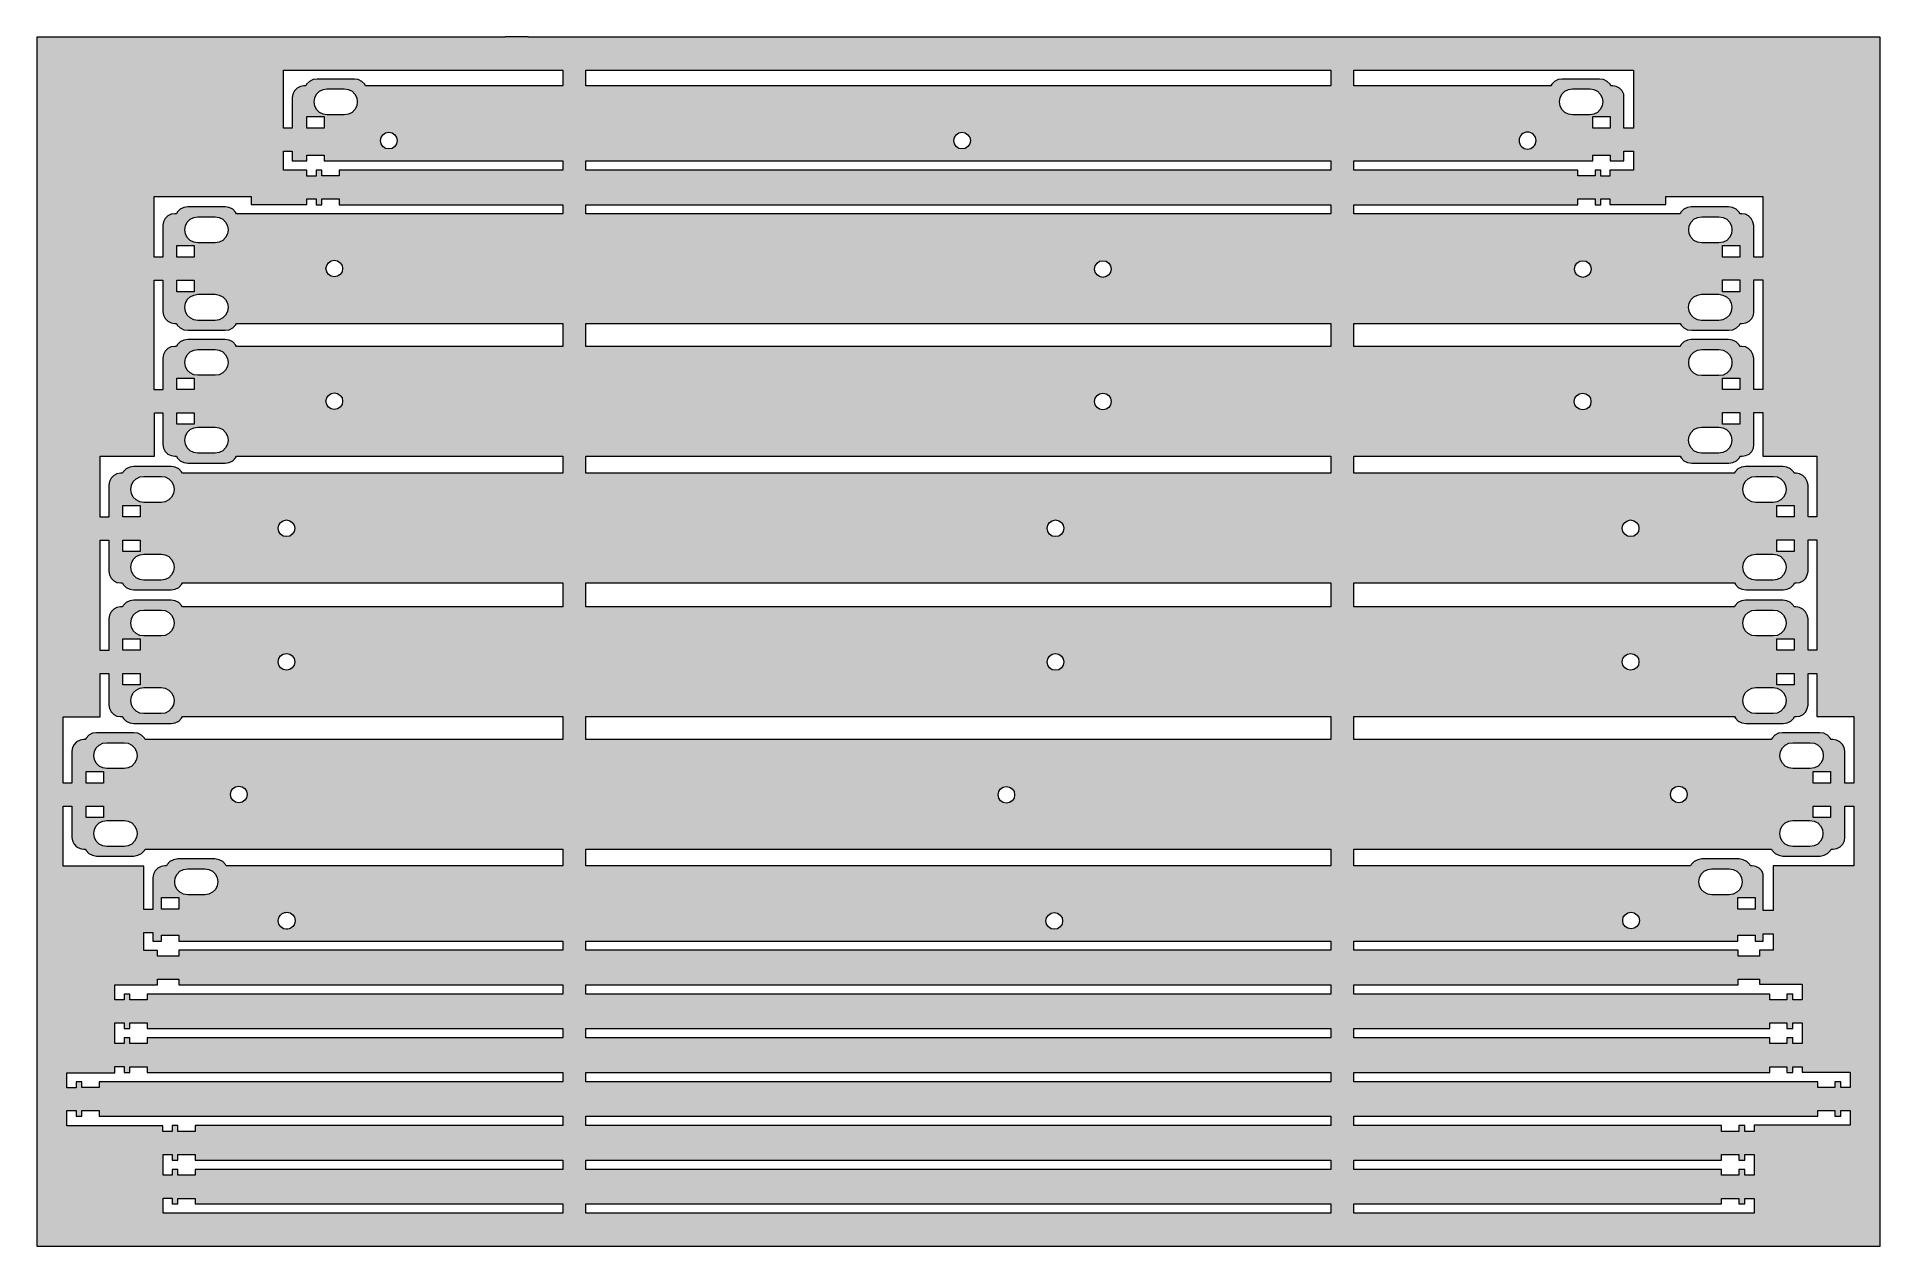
# Model space of a CAD drawing. Header units: inches. Extents: x 1.9 to 14.5, y 12.3 to 20.6.
import ezdxf

# ---------------------------------------------------------------- set-up
doc = ezdxf.new("R2010")
doc.units = ezdxf.units.IN
doc.header["$MEASUREMENT"] = 0
doc.layers.add('Board Outlines', color=7, linetype='Continuous')

msp = doc.modelspace()

# ---------------------------------------------------------------- hatches: boundary and pattern name
at = {"layer": 'Board Outlines', "true_color": 0x00820f}
h = msp.add_hatch(color=96, dxfattribs=at)
h.dxf.hatch_style = 2
h.paths.add_polyline_path([(5.302, 20.576), (5.302, 20.578), (5.145, 20.578), (5.145, 20.576), (1.943, 20.576), (1.943, 12.308), (14.542, 12.308), (14.542, 20.576)])
h.paths.add_polyline_path([(13.692, 16.481), (13.664, 16.485), (13.639, 16.497), (13.619, 16.517), (13.607, 16.542), (13.603, 16.569), (13.607, 16.597), (13.619, 16.622), (13.639, 16.642), (13.664, 16.654), (13.692, 16.658), (13.81, 16.658), (13.837, 16.654), (13.862, 16.642), (13.882, 16.622), (13.894, 16.597), (13.899, 16.569), (13.894, 16.542), (13.882, 16.517), (13.862, 16.497), (13.837, 16.485), (13.81, 16.481)])
h.paths.add_polyline_path([(13.607, 16.067), (13.619, 16.092), (13.639, 16.111), (13.664, 16.124), (13.692, 16.128), (13.81, 16.128), (13.837, 16.124), (13.862, 16.111), (13.882, 16.092), (13.894, 16.067), (13.899, 16.039), (13.894, 16.011), (13.882, 15.986), (13.862, 15.967), (13.837, 15.954), (13.81, 15.95), (13.692, 15.95), (13.664, 15.954), (13.639, 15.967), (13.619, 15.986), (13.607, 16.011), (13.603, 16.039)])
h.paths.add_polyline_path([(13.835, 16.147), (13.835, 16.225), (13.953, 16.225), (13.953, 16.147)])
h.paths.add_polyline_path([(13.835, 16.383), (13.835, 16.462), (13.953, 16.462), (13.953, 16.383)])
h.paths.add_polyline_path([(14.042, 16.624), (14.031, 16.646), (14.013, 16.664), (13.99, 16.675), (13.967, 16.679), (13.954, 16.679), (13.949, 16.69), (13.929, 16.71), (13.904, 16.722), (13.876, 16.726), (13.622, 16.726), (13.594, 16.722), (13.569, 16.71), (13.55, 16.69), (13.544, 16.679), (10.945, 16.679), (10.945, 16.843), (13.547, 16.843), (13.553, 16.832), (13.572, 16.812), (13.597, 16.8), (13.625, 16.796), (13.879, 16.796), (13.907, 16.8), (13.932, 16.812), (13.951, 16.832), (13.957, 16.843), (13.969, 16.843), (13.993, 16.847), (14.015, 16.858), (14.033, 16.876), (14.044, 16.899), (14.049, 16.922), (14.049, 17.139), (14.11, 17.139), (14.11, 16.383), (14.049, 16.383), (14.049, 16.599)])
h.paths.add_polyline_path([(12.893, 16.304), (12.889, 16.282), (12.876, 16.264), (12.858, 16.251), (12.836, 16.247), (12.814, 16.251), (12.796, 16.264), (12.783, 16.282), (12.779, 16.304), (12.783, 16.326), (12.796, 16.344), (12.814, 16.357), (12.836, 16.361), (12.858, 16.357), (12.876, 16.344), (12.889, 16.326)])
h.paths.add_polyline_path([(13.569, 14.394), (13.569, 14.434), (13.688, 14.434), (13.688, 14.394), (13.743, 14.394), (13.743, 14.445), (13.81, 14.445), (13.81, 14.333), (13.718, 14.333), (13.718, 14.292), (13.571, 14.292), (13.571, 14.332), (10.945, 14.332), (10.945, 14.394)])
h.paths.add_polyline_path([(12.782, 14.535), (12.786, 14.557), (12.799, 14.575), (12.817, 14.587), (12.839, 14.592), (12.861, 14.587), (12.879, 14.575), (12.892, 14.557), (12.896, 14.535), (12.892, 14.512), (12.879, 14.494), (12.861, 14.482), (12.839, 14.478), (12.817, 14.482), (12.799, 14.494), (12.786, 14.512)])
h.paths.add_polyline_path([(13.688, 14.612), (13.569, 14.612), (13.569, 14.692), (13.688, 14.692)])
h.paths.add_polyline_path([(13.594, 14.772), (13.582, 14.747), (13.562, 14.728), (13.538, 14.715), (13.51, 14.711), (13.392, 14.711), (13.364, 14.715), (13.339, 14.728), (13.319, 14.747), (13.307, 14.772), (13.303, 14.8), (13.307, 14.828), (13.319, 14.853), (13.339, 14.872), (13.364, 14.885), (13.392, 14.889), (13.51, 14.889), (13.538, 14.885), (13.562, 14.872), (13.582, 14.853), (13.594, 14.828), (13.599, 14.8)])
h.paths.add_polyline_path([(13.905, 13.732), (13.905, 13.693), (13.787, 13.693), (13.787, 13.732), (10.945, 13.732), (10.945, 13.796), (13.787, 13.796), (13.787, 13.835), (13.905, 13.835), (13.905, 13.796), (13.944, 13.796), (13.944, 13.835), (14.008, 13.835), (14.008, 13.693), (13.944, 13.693), (13.944, 13.732)])
h.paths.add_polyline_path([(3.025, 12.833), (3.025, 12.794), (2.907, 12.794), (2.907, 12.833), (2.868, 12.833), (2.868, 12.794), (2.806, 12.794), (2.806, 12.936), (2.868, 12.936), (2.868, 12.897), (2.907, 12.897), (2.907, 12.935), (3.025, 12.935), (3.025, 12.897), (5.539, 12.897), (5.539, 12.833)])
h.paths.add_polyline_path([(5.696, 12.897), (10.788, 12.897), (10.788, 12.833), (5.696, 12.833)])
h.paths.add_polyline_path([(5.696, 13.133), (5.696, 13.197), (10.788, 13.197), (10.788, 13.133)])
h.paths.add_polyline_path([(5.696, 13.433), (5.696, 13.496), (10.788, 13.496), (10.788, 13.433)])
h.paths.add_polyline_path([(2.369, 13.433), (2.369, 13.394), (2.25, 13.394), (2.25, 13.433), (2.211, 13.433), (2.211, 13.392), (2.149, 13.392), (2.149, 13.494), (2.476, 13.494), (2.476, 13.536), (2.539, 13.536), (2.539, 13.496), (2.578, 13.496), (2.578, 13.535), (2.696, 13.535), (2.696, 13.496), (5.539, 13.496), (5.539, 13.433)])
h.paths.add_polyline_path([(2.914, 14.692), (2.914, 14.612), (2.796, 14.612), (2.796, 14.692)])
h.paths.add_polyline_path([(2.885, 14.8), (2.889, 14.828), (2.901, 14.853), (2.921, 14.872), (2.946, 14.885), (2.974, 14.889), (3.092, 14.889), (3.119, 14.885), (3.144, 14.872), (3.164, 14.853), (3.176, 14.828), (3.181, 14.8), (3.176, 14.772), (3.164, 14.747), (3.144, 14.728), (3.119, 14.715), (3.092, 14.711), (2.974, 14.711), (2.946, 14.715), (2.921, 14.728), (2.901, 14.747), (2.889, 14.772)])
h.paths.add_polyline_path([(2.796, 14.394), (2.796, 14.434), (2.914, 14.434), (2.914, 14.394), (5.539, 14.394), (5.539, 14.332), (2.913, 14.332), (2.913, 14.292), (2.767, 14.292), (2.767, 14.331), (2.675, 14.331), (2.675, 14.453), (2.736, 14.453), (2.736, 14.394)])
h.paths.add_polyline_path([(3.593, 14.532), (3.594, 14.547), (3.6, 14.561), (3.608, 14.572), (3.619, 14.582), (3.626, 14.586), (3.635, 14.589), (3.643, 14.59), (3.651, 14.592), (3.674, 14.587), (3.692, 14.575), (3.704, 14.557), (3.708, 14.535), (3.707, 14.519), (3.701, 14.506), (3.693, 14.494), (3.682, 14.485), (3.675, 14.481), (3.667, 14.478), (3.658, 14.476), (3.65, 14.475), (3.628, 14.479), (3.61, 14.492), (3.597, 14.51)])
h.paths.add_polyline_path([(2.767, 14.096), (2.767, 14.135), (2.913, 14.135), (2.913, 14.096), (5.539, 14.096), (5.539, 14.032), (2.696, 14.032), (2.696, 13.993), (2.578, 13.993), (2.578, 14.032), (2.539, 14.032), (2.539, 13.993), (2.476, 13.993), (2.476, 14.096)])
h.paths.add_polyline_path([(5.696, 14.096), (10.788, 14.096), (10.788, 14.032), (5.696, 14.032)])
h.paths.add_polyline_path([(2.539, 13.836), (2.539, 13.796), (2.578, 13.796), (2.578, 13.835), (2.696, 13.835), (2.696, 13.796), (5.539, 13.796), (5.539, 13.732), (2.696, 13.732), (2.696, 13.693), (2.578, 13.693), (2.578, 13.732), (2.539, 13.732), (2.539, 13.693), (2.476, 13.693), (2.476, 13.836)])
h.paths.add_polyline_path([(5.696, 13.732), (5.696, 13.796), (10.788, 13.796), (10.788, 13.732)])
h.paths.add_polyline_path([(13.944, 13.993), (13.944, 14.032), (13.905, 14.032), (13.905, 13.993), (13.787, 13.993), (13.787, 14.032), (10.945, 14.032), (10.945, 14.096), (13.571, 14.096), (13.571, 14.133), (13.718, 14.133), (13.718, 14.099), (14.008, 14.099), (14.008, 13.993)])
h.paths.add_polyline_path([(10.788, 14.332), (5.696, 14.332), (5.696, 14.394), (10.788, 14.394)])
h.paths.add_polyline_path([(8.84, 14.532), (8.844, 14.554), (8.857, 14.572), (8.875, 14.585), (8.897, 14.589), (8.919, 14.585), (8.938, 14.572), (8.95, 14.554), (8.954, 14.532), (8.95, 14.51), (8.938, 14.492), (8.919, 14.479), (8.897, 14.475), (8.875, 14.479), (8.857, 14.492), (8.844, 14.51)])
h.paths.add_polyline_path([(5.696, 14.908), (5.696, 15.024), (10.788, 15.024), (10.788, 14.908)])
h.paths.add_polyline_path([(8.513, 15.394), (8.517, 15.417), (8.529, 15.435), (8.547, 15.447), (8.569, 15.451), (8.592, 15.447), (8.61, 15.435), (8.622, 15.417), (8.626, 15.394), (8.622, 15.372), (8.61, 15.354), (8.592, 15.342), (8.569, 15.337), (8.547, 15.342), (8.529, 15.354), (8.517, 15.372)])
h.paths.add_polyline_path([(5.696, 15.772), (5.696, 15.929), (10.788, 15.929), (10.788, 15.772)])
h.paths.add_polyline_path([(8.849, 16.303), (8.853, 16.325), (8.865, 16.343), (8.883, 16.356), (8.906, 16.36), (8.928, 16.356), (8.946, 16.343), (8.958, 16.325), (8.962, 16.303), (8.958, 16.281), (8.946, 16.262), (8.928, 16.25), (8.906, 16.246), (8.883, 16.25), (8.865, 16.262), (8.853, 16.281)])
h.paths.add_polyline_path([(5.696, 16.679), (5.696, 16.843), (10.788, 16.843), (10.788, 16.679)])
h.paths.add_polyline_path([(10.788, 19.729), (10.788, 19.667), (5.696, 19.667), (5.696, 19.729)])
h.paths.add_polyline_path([(8.21, 19.868), (8.214, 19.89), (8.226, 19.908), (8.244, 19.921), (8.267, 19.925), (8.289, 19.921), (8.307, 19.908), (8.319, 19.89), (8.324, 19.868), (8.319, 19.846), (8.307, 19.828), (8.289, 19.815), (8.267, 19.811), (8.244, 19.815), (8.226, 19.828), (8.214, 19.846)])
h.paths.add_polyline_path([(12.578, 19.729), (12.578, 19.769), (12.696, 19.769), (12.696, 19.729), (12.79, 19.729), (12.79, 19.796), (12.856, 19.796), (12.856, 19.665), (12.694, 19.665), (12.694, 19.626), (12.632, 19.626), (12.632, 19.667), (12.593, 19.667), (12.593, 19.627), (12.475, 19.627), (12.475, 19.667), (10.945, 19.667), (10.945, 19.729)])
edge = h.paths.add_edge_path()
edge.add_spline(control_points=[(12.074, 19.868), (12.074, 19.9), (12.1, 19.926), (12.132, 19.926), (12.164, 19.926), (12.19, 19.9), (12.19, 19.868), (12.19, 19.836), (12.164, 19.81), (12.132, 19.81), (12.1, 19.81), (12.074, 19.836), (12.074, 19.868)], knot_values=[0, 0, 0, 0, 1, 1, 1, 2, 2, 2, 3, 3, 3, 4, 4, 4, 4], degree=3, periodic=1)
h.paths.add_polyline_path([(12.696, 19.954), (12.578, 19.954), (12.578, 20.033), (12.696, 20.033)])
h.paths.add_polyline_path([(12.642, 20.106), (12.629, 20.081), (12.61, 20.061), (12.585, 20.049), (12.557, 20.044), (12.439, 20.044), (12.411, 20.049), (12.386, 20.061), (12.367, 20.081), (12.354, 20.106), (12.35, 20.133), (12.354, 20.161), (12.367, 20.186), (12.386, 20.206), (12.411, 20.218), (12.439, 20.222), (12.557, 20.222), (12.585, 20.218), (12.61, 20.206), (12.629, 20.186), (12.642, 20.161), (12.646, 20.133)])
h.paths.add_polyline_path([(10.788, 19.429), (10.788, 19.368), (5.696, 19.368), (5.696, 19.429)])
h.paths.add_polyline_path([(9.286, 18.99), (9.282, 18.968), (9.269, 18.95), (9.251, 18.938), (9.229, 18.933), (9.207, 18.938), (9.189, 18.95), (9.176, 18.968), (9.172, 18.99), (9.176, 19.012), (9.189, 19.031), (9.207, 19.043), (9.229, 19.047), (9.251, 19.043), (9.269, 19.031), (9.282, 19.012)])
h.paths.add_polyline_path([(10.788, 18.618), (10.788, 18.461), (5.696, 18.461), (5.696, 18.618)])
h.paths.add_polyline_path([(13.176, 18.618), (13.182, 18.607), (13.201, 18.588), (13.226, 18.575), (13.254, 18.571), (13.508, 18.571), (13.536, 18.575), (13.561, 18.588), (13.581, 18.607), (13.586, 18.618), (13.599, 18.618), (13.624, 18.622), (13.646, 18.633), (13.664, 18.651), (13.675, 18.674), (13.679, 18.697), (13.679, 18.915), (13.739, 18.915), (13.739, 18.165), (13.679, 18.165), (13.679, 18.381), (13.672, 18.406), (13.661, 18.428), (13.643, 18.446), (13.621, 18.457), (13.596, 18.461), (13.583, 18.461), (13.578, 18.472), (13.558, 18.492), (13.533, 18.504), (13.506, 18.508), (13.251, 18.508), (13.224, 18.504), (13.199, 18.492), (13.179, 18.472), (13.174, 18.461), (10.945, 18.461), (10.945, 18.618)])
h.paths.add_polyline_path([(12.453, 18.99), (12.457, 19.012), (12.469, 19.031), (12.488, 19.043), (12.51, 19.047), (12.532, 19.043), (12.55, 19.031), (12.562, 19.012), (12.567, 18.99), (12.562, 18.968), (12.55, 18.95), (12.532, 18.938), (12.51, 18.933), (12.488, 18.938), (12.469, 18.95), (12.457, 18.968)])
h.paths.add_polyline_path([(13.583, 19.072), (13.465, 19.072), (13.465, 19.151), (13.583, 19.151)])
h.paths.add_polyline_path([(13.583, 18.915), (13.583, 18.835), (13.465, 18.835), (13.465, 18.915)])
h.paths.add_polyline_path([(13.525, 19.231), (13.513, 19.206), (13.493, 19.186), (13.468, 19.174), (13.44, 19.169), (13.322, 19.169), (13.294, 19.174), (13.269, 19.186), (13.25, 19.206), (13.237, 19.231), (13.233, 19.258), (13.237, 19.286), (13.25, 19.311), (13.269, 19.331), (13.294, 19.343), (13.322, 19.347), (13.44, 19.347), (13.468, 19.343), (13.493, 19.331), (13.513, 19.311), (13.525, 19.286), (13.529, 19.258)])
h.paths.add_polyline_path([(13.236, 18.756), (13.249, 18.781), (13.268, 18.8), (13.293, 18.812), (13.321, 18.817), (13.439, 18.817), (13.467, 18.812), (13.492, 18.8), (13.511, 18.781), (13.524, 18.756), (13.528, 18.728), (13.524, 18.7), (13.511, 18.675), (13.492, 18.656), (13.467, 18.643), (13.439, 18.639), (13.321, 18.639), (13.293, 18.643), (13.268, 18.656), (13.249, 18.675), (13.236, 18.7), (13.232, 18.728)])
h.paths.add_polyline_path([(13.236, 17.847), (13.249, 17.872), (13.268, 17.892), (13.293, 17.904), (13.321, 17.908), (13.439, 17.908), (13.467, 17.904), (13.492, 17.892), (13.511, 17.872), (13.524, 17.847), (13.528, 17.819), (13.524, 17.792), (13.511, 17.767), (13.492, 17.747), (13.467, 17.735), (13.439, 17.731), (13.321, 17.731), (13.293, 17.735), (13.268, 17.747), (13.249, 17.767), (13.236, 17.792), (13.232, 17.819)])
h.paths.add_polyline_path([(13.233, 18.35), (13.237, 18.378), (13.25, 18.403), (13.269, 18.422), (13.294, 18.435), (13.322, 18.439), (13.44, 18.439), (13.468, 18.435), (13.493, 18.422), (13.513, 18.403), (13.525, 18.378), (13.529, 18.35), (13.525, 18.322), (13.513, 18.297), (13.493, 18.278), (13.468, 18.265), (13.44, 18.261), (13.322, 18.261), (13.294, 18.265), (13.269, 18.278), (13.25, 18.297), (13.237, 18.322)])
h.paths.add_polyline_path([(13.465, 17.928), (13.465, 18.008), (13.583, 18.008), (13.583, 17.928)])
h.paths.add_polyline_path([(13.465, 18.165), (13.465, 18.244), (13.583, 18.244), (13.583, 18.165)])
h.paths.add_polyline_path([(12.565, 18.083), (12.562, 18.061), (12.55, 18.043), (12.532, 18.031), (12.51, 18.026), (12.486, 18.031), (12.468, 18.043), (12.456, 18.061), (12.451, 18.083), (12.456, 18.106), (12.468, 18.124), (12.486, 18.136), (12.508, 18.14), (12.531, 18.136), (12.549, 18.124), (12.561, 18.106)])
h.paths.add_polyline_path([(9.286, 18.083), (9.282, 18.061), (9.269, 18.043), (9.251, 18.031), (9.229, 18.026), (9.207, 18.031), (9.189, 18.043), (9.176, 18.061), (9.172, 18.083), (9.176, 18.106), (9.189, 18.124), (9.207, 18.136), (9.229, 18.14), (9.251, 18.136), (9.269, 18.124), (9.282, 18.106)])
h.paths.add_polyline_path([(10.788, 17.71), (10.788, 17.593), (5.696, 17.593), (5.696, 17.71)])
h.paths.add_polyline_path([(8.962, 17.217), (8.958, 17.194), (8.946, 17.176), (8.928, 17.164), (8.906, 17.16), (8.883, 17.164), (8.865, 17.176), (8.853, 17.194), (8.849, 17.217), (8.853, 17.239), (8.865, 17.257), (8.883, 17.269), (8.906, 17.274), (8.928, 17.269), (8.946, 17.257), (8.958, 17.239)])
h.paths.add_polyline_path([(12.779, 17.217), (12.783, 17.239), (12.796, 17.257), (12.814, 17.269), (12.836, 17.274), (12.858, 17.269), (12.876, 17.257), (12.889, 17.239), (12.893, 17.217), (12.889, 17.194), (12.876, 17.176), (12.858, 17.164), (12.836, 17.16), (12.814, 17.164), (12.796, 17.176), (12.783, 17.194)])
h.paths.add_polyline_path([(13.953, 17.296), (13.835, 17.296), (13.835, 17.374), (13.953, 17.374)])
h.paths.add_polyline_path([(13.953, 17.138), (13.953, 17.059), (13.835, 17.059), (13.835, 17.138)])
h.paths.add_polyline_path([(13.894, 17.456), (13.882, 17.431), (13.862, 17.411), (13.837, 17.399), (13.81, 17.394), (13.692, 17.394), (13.664, 17.399), (13.639, 17.411), (13.619, 17.431), (13.607, 17.456), (13.603, 17.483), (13.607, 17.511), (13.619, 17.536), (13.639, 17.556), (13.664, 17.568), (13.692, 17.572), (13.81, 17.572), (13.837, 17.568), (13.862, 17.556), (13.882, 17.536), (13.894, 17.511), (13.899, 17.483)])
h.paths.add_polyline_path([(13.607, 16.979), (13.619, 17.004), (13.639, 17.024), (13.664, 17.036), (13.692, 17.04), (13.81, 17.04), (13.837, 17.036), (13.862, 17.024), (13.882, 17.004), (13.894, 16.979), (13.899, 16.951), (13.894, 16.924), (13.882, 16.899), (13.862, 16.879), (13.837, 16.867), (13.81, 16.862), (13.692, 16.862), (13.664, 16.867), (13.639, 16.879), (13.619, 16.899), (13.607, 16.924), (13.603, 16.951)])
h.paths.add_polyline_path([(14.049, 17.296), (14.049, 17.512), (14.042, 17.537), (14.031, 17.56), (14.013, 17.578), (13.99, 17.589), (13.967, 17.593), (13.954, 17.593), (13.949, 17.604), (13.929, 17.624), (13.904, 17.636), (13.876, 17.64), (13.622, 17.64), (13.594, 17.636), (13.569, 17.624), (13.55, 17.604), (13.544, 17.593), (10.945, 17.593), (10.945, 17.71), (13.176, 17.71), (13.182, 17.699), (13.201, 17.679), (13.226, 17.667), (13.254, 17.663), (13.508, 17.663), (13.536, 17.667), (13.561, 17.679), (13.581, 17.699), (13.586, 17.71), (13.599, 17.71), (13.624, 17.714), (13.646, 17.725), (13.664, 17.743), (13.675, 17.765), (13.679, 17.79), (13.679, 18.008), (13.739, 18.008), (13.739, 17.711), (14.11, 17.711), (14.11, 17.296)])
h.paths.add_polyline_path([(13.076, 19.486), (13.739, 19.486), (13.739, 19.415), (13.739, 19.415), (13.739, 19.072), (13.679, 19.072), (13.679, 19.287), (13.672, 19.312), (13.661, 19.335), (13.643, 19.353), (13.621, 19.364), (13.596, 19.368), (13.583, 19.368), (13.578, 19.379), (13.558, 19.399), (13.533, 19.411), (13.506, 19.415), (13.251, 19.415), (13.224, 19.411), (13.199, 19.399), (13.179, 19.379), (13.174, 19.368), (10.945, 19.368), (10.945, 19.429), (12.475, 19.429), (12.475, 19.469), (12.593, 19.469), (12.593, 19.429), (12.632, 19.429), (12.632, 19.469), (12.694, 19.469), (12.694, 19.431), (13.076, 19.431)])
h.paths.add_polyline_path([(12.856, 20.35), (12.856, 19.953), (12.79, 19.953), (12.79, 20.162), (12.789, 20.186), (12.778, 20.208), (12.76, 20.226), (12.738, 20.237), (12.714, 20.242), (12.701, 20.242), (12.696, 20.253), (12.676, 20.272), (12.651, 20.285), (12.624, 20.289), (12.369, 20.289), (12.342, 20.285), (12.317, 20.272), (12.297, 20.253), (12.292, 20.242), (10.945, 20.242), (10.945, 20.35)])
h.paths.add_polyline_path([(10.788, 20.35), (10.788, 20.242), (5.696, 20.242), (5.696, 20.35)])
h.paths.add_polyline_path([(3.628, 20.35), (5.539, 20.35), (5.539, 20.242), (4.19, 20.242), (4.185, 20.253), (4.165, 20.272), (4.14, 20.285), (4.113, 20.289), (3.858, 20.289), (3.831, 20.285), (3.806, 20.272), (3.786, 20.253), (3.781, 20.242), (3.768, 20.242), (3.744, 20.237), (3.722, 20.226), (3.704, 20.208), (3.693, 20.186), (3.689, 20.162), (3.689, 19.953), (3.628, 19.953)])
h.paths.add_polyline_path([(4.406, 19.868), (4.401, 19.846), (4.389, 19.828), (4.371, 19.815), (4.349, 19.811), (4.326, 19.815), (4.308, 19.828), (4.296, 19.846), (4.292, 19.868), (4.296, 19.89), (4.308, 19.908), (4.326, 19.921), (4.349, 19.925), (4.371, 19.921), (4.389, 19.908), (4.401, 19.89)])
h.paths.add_polyline_path([(3.788, 19.954), (3.788, 20.033), (3.906, 20.033), (3.906, 19.954)])
h.paths.add_polyline_path([(3.899, 20.049), (3.874, 20.061), (3.854, 20.081), (3.842, 20.106), (3.838, 20.133), (3.842, 20.161), (3.854, 20.186), (3.874, 20.206), (3.899, 20.218), (3.926, 20.222), (4.044, 20.222), (4.072, 20.218), (4.097, 20.206), (4.117, 20.186), (4.129, 20.161), (4.133, 20.133), (4.129, 20.106), (4.117, 20.081), (4.097, 20.061), (4.072, 20.049), (4.044, 20.044), (3.926, 20.044)])
h.paths.add_polyline_path([(3.628, 19.796), (3.689, 19.796), (3.689, 19.729), (3.788, 19.729), (3.788, 19.769), (3.906, 19.769), (3.906, 19.729), (5.539, 19.729), (5.539, 19.667), (4.009, 19.667), (4.009, 19.627), (3.891, 19.627), (3.891, 19.667), (3.851, 19.667), (3.851, 19.626), (3.789, 19.626), (3.789, 19.665), (3.628, 19.665)])
h.paths.add_polyline_path([(2.744, 19.485), (3.407, 19.485), (3.407, 19.431), (3.789, 19.431), (3.789, 19.469), (3.851, 19.469), (3.851, 19.429), (3.891, 19.429), (3.891, 19.469), (4.009, 19.469), (4.009, 19.429), (5.539, 19.429), (5.539, 19.368), (3.307, 19.368), (3.301, 19.379), (3.282, 19.399), (3.257, 19.411), (3.229, 19.415), (2.975, 19.415), (2.947, 19.411), (2.922, 19.399), (2.903, 19.379), (2.897, 19.368), (2.885, 19.368), (2.86, 19.364), (2.838, 19.353), (2.819, 19.335), (2.808, 19.312), (2.804, 19.289), (2.804, 19.072), (2.744, 19.072)])
h.paths.add_polyline_path([(4.033, 18.993), (4.029, 18.971), (4.017, 18.953), (3.999, 18.94), (3.976, 18.936), (3.954, 18.94), (3.936, 18.953), (3.924, 18.971), (3.919, 18.993), (3.924, 19.015), (3.936, 19.033), (3.954, 19.046), (3.976, 19.05), (3.999, 19.046), (4.017, 19.033), (4.029, 19.015)])
h.paths.add_polyline_path([(2.9, 18.914), (3.018, 18.914), (3.018, 18.835), (2.9, 18.835)])
h.paths.add_polyline_path([(3.018, 19.072), (2.9, 19.072), (2.9, 19.151), (3.018, 19.151)])
h.paths.add_polyline_path([(2.958, 18.756), (2.971, 18.781), (2.99, 18.8), (3.015, 18.812), (3.043, 18.817), (3.161, 18.817), (3.189, 18.812), (3.214, 18.8), (3.233, 18.781), (3.246, 18.756), (3.25, 18.728), (3.246, 18.7), (3.233, 18.675), (3.214, 18.656), (3.189, 18.643), (3.161, 18.639), (3.043, 18.639), (3.015, 18.643), (2.99, 18.656), (2.971, 18.675), (2.958, 18.7), (2.954, 18.728)])
h.paths.add_polyline_path([(3.246, 19.231), (3.233, 19.206), (3.214, 19.186), (3.189, 19.174), (3.161, 19.169), (3.043, 19.169), (3.015, 19.174), (2.99, 19.186), (2.971, 19.206), (2.958, 19.231), (2.954, 19.258), (2.958, 19.286), (2.971, 19.311), (2.99, 19.331), (3.015, 19.343), (3.043, 19.347), (3.161, 19.347), (3.189, 19.343), (3.214, 19.331), (3.233, 19.311), (3.246, 19.286), (3.25, 19.258)])
h.paths.add_polyline_path([(2.744, 18.914), (2.804, 18.914), (2.804, 18.697), (2.808, 18.674), (2.819, 18.651), (2.838, 18.633), (2.86, 18.622), (2.885, 18.618), (2.897, 18.618), (2.903, 18.607), (2.922, 18.588), (2.947, 18.575), (2.975, 18.571), (3.229, 18.571), (3.257, 18.575), (3.282, 18.588), (3.301, 18.607), (3.307, 18.618), (5.539, 18.618), (5.539, 18.461), (3.307, 18.461), (3.301, 18.472), (3.282, 18.492), (3.257, 18.504), (3.229, 18.508), (2.975, 18.508), (2.947, 18.504), (2.922, 18.492), (2.903, 18.472), (2.897, 18.461), (2.885, 18.461), (2.86, 18.457), (2.838, 18.446), (2.819, 18.428), (2.808, 18.406), (2.804, 18.381), (2.804, 18.164), (2.744, 18.164)])
h.paths.add_polyline_path([(4.033, 18.086), (4.029, 18.064), (4.017, 18.046), (3.999, 18.033), (3.976, 18.029), (3.954, 18.033), (3.936, 18.046), (3.924, 18.064), (3.919, 18.086), (3.924, 18.108), (3.936, 18.126), (3.954, 18.139), (3.976, 18.143), (3.999, 18.139), (4.017, 18.126), (4.029, 18.108)])
h.paths.add_polyline_path([(2.9, 18.007), (3.018, 18.007), (3.018, 17.928), (2.9, 17.928)])
h.paths.add_polyline_path([(2.9, 18.165), (2.9, 18.244), (3.018, 18.244), (3.018, 18.165)])
h.paths.add_polyline_path([(2.958, 17.847), (2.971, 17.872), (2.99, 17.892), (3.015, 17.904), (3.043, 17.908), (3.161, 17.908), (3.189, 17.904), (3.214, 17.892), (3.233, 17.872), (3.246, 17.847), (3.25, 17.819), (3.246, 17.792), (3.233, 17.767), (3.214, 17.747), (3.189, 17.735), (3.161, 17.731), (3.043, 17.731), (3.015, 17.735), (2.99, 17.747), (2.971, 17.767), (2.958, 17.792), (2.954, 17.819)])
h.paths.add_polyline_path([(3.246, 18.324), (3.233, 18.299), (3.214, 18.279), (3.189, 18.267), (3.161, 18.263), (3.043, 18.263), (3.015, 18.267), (2.99, 18.279), (2.971, 18.299), (2.958, 18.324), (2.954, 18.351), (2.958, 18.379), (2.971, 18.404), (2.99, 18.424), (3.015, 18.436), (3.043, 18.44), (3.161, 18.44), (3.189, 18.436), (3.214, 18.424), (3.233, 18.404), (3.246, 18.379), (3.25, 18.351)])
h.paths.add_polyline_path([(2.375, 17.711), (2.746, 17.711), (2.746, 18.007), (2.804, 18.007), (2.804, 17.79), (2.808, 17.765), (2.819, 17.743), (2.838, 17.725), (2.86, 17.714), (2.885, 17.71), (2.897, 17.71), (2.903, 17.699), (2.922, 17.679), (2.947, 17.667), (2.975, 17.663), (3.229, 17.663), (3.257, 17.667), (3.282, 17.679), (3.301, 17.699), (3.307, 17.71), (5.539, 17.71), (5.539, 17.593), (2.938, 17.593), (2.932, 17.604), (2.913, 17.624), (2.888, 17.636), (2.86, 17.64), (2.606, 17.64), (2.578, 17.636), (2.553, 17.624), (2.533, 17.604), (2.528, 17.593), (2.515, 17.593), (2.49, 17.589), (2.468, 17.578), (2.45, 17.56), (2.439, 17.537), (2.435, 17.512), (2.435, 17.294), (2.375, 17.294)])
h.paths.add_polyline_path([(3.706, 17.217), (3.701, 17.194), (3.689, 17.176), (3.671, 17.164), (3.649, 17.16), (3.626, 17.164), (3.608, 17.176), (3.596, 17.194), (3.592, 17.217), (3.596, 17.239), (3.608, 17.257), (3.626, 17.269), (3.649, 17.274), (3.671, 17.269), (3.689, 17.257), (3.701, 17.239)])
h.paths.add_polyline_path([(2.531, 17.137), (2.649, 17.137), (2.649, 17.059), (2.531, 17.059)])
h.paths.add_polyline_path([(2.531, 17.295), (2.531, 17.374), (2.649, 17.374), (2.649, 17.295)])
h.paths.add_polyline_path([(2.589, 16.979), (2.601, 17.004), (2.621, 17.024), (2.646, 17.036), (2.674, 17.04), (2.792, 17.04), (2.819, 17.036), (2.844, 17.024), (2.864, 17.004), (2.876, 16.979), (2.881, 16.951), (2.876, 16.924), (2.864, 16.899), (2.844, 16.879), (2.819, 16.867), (2.792, 16.862), (2.674, 16.862), (2.646, 16.867), (2.621, 16.879), (2.601, 16.899), (2.589, 16.924), (2.585, 16.951)])
h.paths.add_polyline_path([(2.876, 17.456), (2.864, 17.431), (2.844, 17.411), (2.819, 17.399), (2.792, 17.394), (2.674, 17.394), (2.646, 17.399), (2.621, 17.411), (2.601, 17.431), (2.589, 17.456), (2.585, 17.483), (2.589, 17.511), (2.601, 17.536), (2.621, 17.556), (2.646, 17.568), (2.674, 17.572), (2.792, 17.572), (2.819, 17.568), (2.844, 17.556), (2.864, 17.536), (2.876, 17.511), (2.881, 17.483)])
h.paths.add_polyline_path([(2.375, 17.137), (2.435, 17.137), (2.435, 16.922), (2.439, 16.899), (2.45, 16.876), (2.468, 16.858), (2.49, 16.847), (2.515, 16.843), (2.528, 16.843), (2.533, 16.832), (2.553, 16.812), (2.578, 16.8), (2.606, 16.796), (2.86, 16.796), (2.888, 16.8), (2.913, 16.812), (2.932, 16.832), (2.938, 16.843), (5.539, 16.843), (5.539, 16.679), (2.938, 16.679), (2.932, 16.69), (2.913, 16.71), (2.888, 16.722), (2.86, 16.726), (2.606, 16.726), (2.578, 16.722), (2.553, 16.71), (2.533, 16.69), (2.528, 16.679), (2.515, 16.679), (2.49, 16.675), (2.468, 16.664), (2.45, 16.646), (2.439, 16.624), (2.435, 16.599), (2.435, 16.382), (2.375, 16.382)])
h.paths.add_polyline_path([(3.706, 16.304), (3.701, 16.282), (3.689, 16.264), (3.671, 16.251), (3.649, 16.247), (3.626, 16.251), (3.608, 16.264), (3.596, 16.282), (3.592, 16.304), (3.596, 16.326), (3.608, 16.344), (3.626, 16.357), (3.649, 16.361), (3.671, 16.357), (3.689, 16.344), (3.701, 16.326)])
h.paths.add_polyline_path([(2.531, 16.225), (2.649, 16.225), (2.649, 16.147), (2.531, 16.147)])
h.paths.add_polyline_path([(2.531, 16.383), (2.531, 16.462), (2.649, 16.462), (2.649, 16.383)])
h.paths.add_polyline_path([(2.589, 16.067), (2.601, 16.092), (2.621, 16.111), (2.646, 16.124), (2.674, 16.128), (2.792, 16.128), (2.819, 16.124), (2.844, 16.111), (2.864, 16.092), (2.876, 16.067), (2.881, 16.039), (2.876, 16.011), (2.864, 15.986), (2.844, 15.967), (2.819, 15.954), (2.792, 15.95), (2.674, 15.95), (2.646, 15.954), (2.621, 15.967), (2.601, 15.986), (2.589, 16.011), (2.585, 16.039)])
h.paths.add_polyline_path([(2.876, 16.542), (2.864, 16.517), (2.844, 16.497), (2.819, 16.485), (2.792, 16.481), (2.674, 16.481), (2.646, 16.485), (2.621, 16.497), (2.601, 16.517), (2.589, 16.542), (2.585, 16.569), (2.589, 16.597), (2.601, 16.622), (2.621, 16.642), (2.646, 16.654), (2.674, 16.658), (2.792, 16.658), (2.819, 16.654), (2.844, 16.642), (2.864, 16.622), (2.876, 16.597), (2.881, 16.569)])
h.paths.add_polyline_path([(2.122, 15.928), (2.375, 15.928), (2.375, 16.225), (2.435, 16.225), (2.435, 16.008), (2.439, 15.985), (2.45, 15.963), (2.468, 15.944), (2.49, 15.933), (2.515, 15.929), (2.528, 15.929), (2.533, 15.918), (2.553, 15.899), (2.578, 15.886), (2.606, 15.882), (2.86, 15.882), (2.888, 15.886), (2.913, 15.899), (2.932, 15.918), (2.938, 15.929), (5.539, 15.929), (5.539, 15.772), (2.683, 15.772), (2.678, 15.783), (2.658, 15.803), (2.633, 15.815), (2.606, 15.819), (2.351, 15.819), (2.324, 15.815), (2.299, 15.803), (2.279, 15.783), (2.274, 15.772), (2.261, 15.772), (2.238, 15.768), (2.215, 15.757), (2.197, 15.739), (2.186, 15.717), (2.182, 15.693), (2.182, 15.474), (2.122, 15.474)])
h.paths.add_polyline_path([(3.381, 15.397), (3.376, 15.375), (3.364, 15.357), (3.346, 15.344), (3.324, 15.34), (3.301, 15.344), (3.283, 15.357), (3.271, 15.375), (3.267, 15.397), (3.271, 15.419), (3.283, 15.437), (3.301, 15.45), (3.324, 15.454), (3.346, 15.45), (3.364, 15.437), (3.376, 15.419)])
h.paths.add_polyline_path([(2.281, 15.317), (2.399, 15.317), (2.399, 15.239), (2.281, 15.239)])
h.paths.add_polyline_path([(2.281, 15.475), (2.281, 15.554), (2.399, 15.554), (2.399, 15.475)])
h.paths.add_polyline_path([(2.336, 15.158), (2.349, 15.183), (2.368, 15.203), (2.393, 15.215), (2.421, 15.219), (2.539, 15.219), (2.567, 15.215), (2.592, 15.203), (2.611, 15.183), (2.624, 15.158), (2.628, 15.131), (2.624, 15.103), (2.611, 15.078), (2.592, 15.058), (2.567, 15.046), (2.539, 15.042), (2.421, 15.042), (2.393, 15.046), (2.368, 15.058), (2.349, 15.078), (2.336, 15.103), (2.332, 15.131)])
h.paths.add_polyline_path([(2.624, 15.635), (2.611, 15.61), (2.592, 15.59), (2.567, 15.578), (2.539, 15.574), (2.421, 15.574), (2.393, 15.578), (2.368, 15.59), (2.349, 15.61), (2.336, 15.635), (2.332, 15.662), (2.336, 15.69), (2.349, 15.715), (2.368, 15.735), (2.393, 15.747), (2.421, 15.751), (2.539, 15.751), (2.567, 15.747), (2.592, 15.735), (2.611, 15.715), (2.624, 15.69), (2.628, 15.662)])
h.paths.add_polyline_path([(2.122, 15.317), (2.182, 15.317), (2.182, 15.103), (2.186, 15.079), (2.197, 15.057), (2.215, 15.039), (2.238, 15.028), (2.261, 15.024), (2.274, 15.024), (2.279, 15.013), (2.299, 14.993), (2.324, 14.981), (2.351, 14.976), (2.606, 14.976), (2.633, 14.981), (2.658, 14.993), (2.678, 15.013), (2.683, 15.024), (5.539, 15.024), (5.539, 14.908), (3.238, 14.908), (3.232, 14.919), (3.213, 14.939), (3.188, 14.951), (3.16, 14.956), (2.906, 14.956), (2.878, 14.951), (2.853, 14.939), (2.833, 14.919), (2.828, 14.908), (2.815, 14.908), (2.792, 14.904), (2.769, 14.893), (2.751, 14.875), (2.74, 14.853), (2.736, 14.828), (2.736, 14.61), (2.675, 14.61), (2.675, 14.906), (2.122, 14.906)])
h.paths.add_polyline_path([(2.149, 13.132), (2.149, 13.235), (2.211, 13.235), (2.211, 13.197), (2.25, 13.197), (2.25, 13.235), (2.369, 13.235), (2.369, 13.197), (5.539, 13.197), (5.539, 13.133), (3.025, 13.133), (3.025, 13.093), (2.907, 13.093), (2.907, 13.133), (2.868, 13.133), (2.868, 13.093), (2.804, 13.093), (2.804, 13.132)])
h.paths.add_polyline_path([(2.806, 12.535), (2.806, 12.637), (2.868, 12.637), (2.868, 12.597), (2.907, 12.597), (2.907, 12.635), (3.025, 12.635), (3.025, 12.597), (5.539, 12.597), (5.539, 12.535)])
h.paths.add_polyline_path([(5.696, 12.535), (5.696, 12.597), (10.788, 12.597), (10.788, 12.535)])
h.paths.add_polyline_path([(13.681, 12.535), (10.945, 12.535), (10.945, 12.597), (13.458, 12.597), (13.458, 12.635), (13.576, 12.635), (13.576, 12.597), (13.617, 12.597), (13.617, 12.635), (13.681, 12.635)])
h.paths.add_polyline_path([(13.681, 12.793), (13.617, 12.793), (13.617, 12.833), (13.576, 12.833), (13.576, 12.793), (13.458, 12.793), (13.458, 12.833), (10.945, 12.833), (10.945, 12.897), (13.458, 12.897), (13.458, 12.935), (13.576, 12.935), (13.576, 12.897), (13.617, 12.897), (13.617, 12.935), (13.681, 12.935)])
h.paths.add_polyline_path([(14.336, 13.135), (13.681, 13.135), (13.681, 13.093), (13.617, 13.093), (13.617, 13.133), (13.576, 13.133), (13.576, 13.093), (13.458, 13.093), (13.458, 13.133), (10.945, 13.133), (10.945, 13.197), (14.115, 13.197), (14.115, 13.236), (14.233, 13.236), (14.233, 13.197), (14.272, 13.197), (14.272, 13.237), (14.336, 13.237)])
h.paths.add_polyline_path([(14.336, 13.394), (14.272, 13.394), (14.272, 13.433), (14.233, 13.433), (14.233, 13.394), (14.115, 13.394), (14.115, 13.433), (10.945, 13.433), (10.945, 13.496), (13.787, 13.496), (13.787, 13.535), (13.905, 13.535), (13.905, 13.496), (13.944, 13.496), (13.944, 13.535), (14.008, 13.535), (14.008, 13.497), (14.336, 13.497)])
h.paths.add_polyline_path([(14.362, 14.908), (13.81, 14.908), (13.81, 14.603), (13.743, 14.603), (13.743, 14.853), (13.732, 14.875), (13.714, 14.893), (13.692, 14.904), (13.668, 14.908), (13.656, 14.908), (13.65, 14.919), (13.631, 14.939), (13.606, 14.951), (13.578, 14.956), (13.324, 14.956), (13.296, 14.951), (13.271, 14.939), (13.251, 14.919), (13.246, 14.908), (10.945, 14.908), (10.945, 15.024), (13.799, 15.024), (13.804, 15.013), (13.824, 14.993), (13.849, 14.981), (13.876, 14.976), (14.131, 14.976), (14.158, 14.981), (14.183, 14.993), (14.203, 15.013), (14.208, 15.024), (14.221, 15.024), (14.246, 15.028), (14.268, 15.039), (14.286, 15.057), (14.297, 15.079), (14.301, 15.103), (14.301, 15.317), (14.362, 15.317)])
h.paths.add_polyline_path([(13.108, 15.397), (13.113, 15.419), (13.125, 15.437), (13.143, 15.45), (13.165, 15.454), (13.188, 15.45), (13.206, 15.437), (13.218, 15.419), (13.222, 15.397), (13.218, 15.375), (13.206, 15.357), (13.188, 15.344), (13.165, 15.34), (13.143, 15.344), (13.125, 15.357), (13.113, 15.375)])
h.paths.add_polyline_path([(14.203, 15.475), (14.085, 15.475), (14.085, 15.554), (14.203, 15.554)])
h.paths.add_polyline_path([(14.203, 15.317), (14.203, 15.239), (14.085, 15.239), (14.085, 15.317)])
h.paths.add_polyline_path([(14.149, 15.635), (14.136, 15.61), (14.117, 15.59), (14.092, 15.578), (14.064, 15.574), (13.946, 15.574), (13.918, 15.578), (13.893, 15.59), (13.874, 15.61), (13.861, 15.635), (13.857, 15.662), (13.861, 15.69), (13.874, 15.715), (13.893, 15.735), (13.918, 15.747), (13.946, 15.751), (14.064, 15.751), (14.092, 15.747), (14.117, 15.735), (14.136, 15.715), (14.149, 15.69), (14.153, 15.662)])
h.paths.add_polyline_path([(13.86, 15.158), (13.872, 15.183), (13.892, 15.203), (13.917, 15.215), (13.944, 15.219), (14.062, 15.219), (14.09, 15.215), (14.115, 15.203), (14.135, 15.183), (14.147, 15.158), (14.151, 15.131), (14.147, 15.103), (14.135, 15.078), (14.115, 15.058), (14.09, 15.046), (14.062, 15.042), (13.944, 15.042), (13.917, 15.046), (13.892, 15.058), (13.872, 15.078), (13.86, 15.103), (13.856, 15.131)])
h.paths.add_polyline_path([(14.362, 15.475), (14.301, 15.475), (14.301, 15.693), (14.296, 15.717), (14.285, 15.739), (14.267, 15.757), (14.244, 15.768), (14.219, 15.772), (14.207, 15.772), (14.201, 15.783), (14.182, 15.803), (14.157, 15.815), (14.129, 15.819), (13.875, 15.819), (13.847, 15.815), (13.822, 15.803), (13.803, 15.783), (13.797, 15.772), (10.945, 15.772), (10.945, 15.929), (13.547, 15.929), (13.553, 15.918), (13.572, 15.899), (13.597, 15.886), (13.625, 15.882), (13.879, 15.882), (13.907, 15.886), (13.932, 15.899), (13.951, 15.918), (13.957, 15.929), (13.969, 15.929), (13.993, 15.933), (14.015, 15.944), (14.033, 15.963), (14.044, 15.985), (14.049, 16.008), (14.049, 16.225), (14.11, 16.225), (14.11, 15.929), (14.362, 15.929)])

# ---------------------------------------------------------------- linework, layer by layer
at = {"layer": 'Board Outlines', "lineweight": 0}
for points in [[(5.302, 20.576), (5.302, 20.578), (5.145, 20.578), (5.145, 20.576), (1.943, 20.576), (1.943, 12.308), (14.542, 12.308), (14.542, 20.576), (5.302, 20.576)], [(3.628, 20.35), (5.539, 20.35), (5.539, 20.242), (4.19, 20.242), (4.185, 20.253), (4.165, 20.272), (4.14, 20.285), (4.113, 20.289), (3.858, 20.289), (3.831, 20.285), (3.806, 20.272), (3.786, 20.253), (3.781, 20.242), (3.768, 20.242), (3.744, 20.237), (3.722, 20.226), (3.704, 20.208), (3.693, 20.186), (3.689, 20.162), (3.689, 19.953), (3.628, 19.953), (3.628, 20.35)], [(10.788, 20.35), (10.788, 20.242), (5.696, 20.242), (5.696, 20.35), (10.788, 20.35)], [(12.856, 20.35), (12.856, 19.953), (12.79, 19.953), (12.79, 20.162), (12.789, 20.186), (12.778, 20.208), (12.76, 20.226), (12.738, 20.237), (12.714, 20.242), (12.701, 20.242), (12.696, 20.253), (12.676, 20.272), (12.651, 20.285), (12.624, 20.289), (12.369, 20.289), (12.342, 20.285), (12.317, 20.272), (12.297, 20.253), (12.292, 20.242), (10.945, 20.242), (10.945, 20.35), (12.856, 20.35)], [(3.899, 20.049), (3.874, 20.061), (3.854, 20.081), (3.842, 20.106), (3.838, 20.133), (3.842, 20.161), (3.854, 20.186), (3.874, 20.206), (3.899, 20.218), (3.926, 20.222), (4.044, 20.222), (4.072, 20.218), (4.097, 20.206), (4.117, 20.186), (4.129, 20.161), (4.133, 20.133), (4.129, 20.106), (4.117, 20.081), (4.097, 20.061), (4.072, 20.049), (4.044, 20.044), (3.926, 20.044), (3.899, 20.049)], [(12.642, 20.106), (12.629, 20.081), (12.61, 20.061), (12.585, 20.049), (12.557, 20.044), (12.439, 20.044), (12.411, 20.049), (12.386, 20.061), (12.367, 20.081), (12.354, 20.106), (12.35, 20.133), (12.354, 20.161), (12.367, 20.186), (12.386, 20.206), (12.411, 20.218), (12.439, 20.222), (12.557, 20.222), (12.585, 20.218), (12.61, 20.206), (12.629, 20.186), (12.642, 20.161), (12.646, 20.133), (12.642, 20.106)], [(3.788, 19.954), (3.788, 20.033), (3.906, 20.033), (3.906, 19.954), (3.788, 19.954)], [(12.696, 19.954), (12.578, 19.954), (12.578, 20.033), (12.696, 20.033), (12.696, 19.954)], [(4.406, 19.868), (4.401, 19.846), (4.389, 19.828), (4.371, 19.815), (4.349, 19.811), (4.326, 19.815), (4.308, 19.828), (4.296, 19.846), (4.292, 19.868), (4.296, 19.89), (4.308, 19.908), (4.326, 19.921), (4.349, 19.925), (4.371, 19.921), (4.389, 19.908), (4.401, 19.89), (4.406, 19.868)], [(8.21, 19.868), (8.214, 19.89), (8.226, 19.908), (8.244, 19.921), (8.267, 19.925), (8.289, 19.921), (8.307, 19.908), (8.319, 19.89), (8.324, 19.868), (8.319, 19.846), (8.307, 19.828), (8.289, 19.815), (8.267, 19.811), (8.244, 19.815), (8.226, 19.828), (8.214, 19.846), (8.21, 19.868)], [(3.628, 19.796), (3.689, 19.796), (3.689, 19.729), (3.788, 19.729), (3.788, 19.769), (3.906, 19.769), (3.906, 19.729), (5.539, 19.729), (5.539, 19.667), (4.009, 19.667), (4.009, 19.627), (3.891, 19.627), (3.891, 19.667), (3.851, 19.667), (3.851, 19.626), (3.789, 19.626), (3.789, 19.665), (3.628, 19.665), (3.628, 19.796)], [(12.578, 19.729), (12.578, 19.769), (12.696, 19.769), (12.696, 19.729), (12.79, 19.729), (12.79, 19.796), (12.856, 19.796), (12.856, 19.665), (12.694, 19.665), (12.694, 19.626), (12.632, 19.626), (12.632, 19.667), (12.593, 19.667), (12.593, 19.627), (12.475, 19.627), (12.475, 19.667), (10.945, 19.667), (10.945, 19.729), (12.578, 19.729)], [(10.788, 19.729), (10.788, 19.667), (5.696, 19.667), (5.696, 19.729), (10.788, 19.729)], [(2.744, 19.485), (3.407, 19.485), (3.407, 19.431), (3.789, 19.431), (3.789, 19.469), (3.851, 19.469), (3.851, 19.429), (3.891, 19.429), (3.891, 19.469), (4.009, 19.469), (4.009, 19.429), (5.539, 19.429), (5.539, 19.368), (3.307, 19.368), (3.301, 19.379), (3.282, 19.399), (3.257, 19.411), (3.229, 19.415), (2.975, 19.415), (2.947, 19.411), (2.922, 19.399), (2.903, 19.379), (2.897, 19.368), (2.885, 19.368), (2.86, 19.364), (2.838, 19.353), (2.819, 19.335), (2.808, 19.312), (2.804, 19.289), (2.804, 19.072), (2.744, 19.072), (2.744, 19.485)], [(10.788, 19.429), (10.788, 19.368), (5.696, 19.368), (5.696, 19.429), (10.788, 19.429)], [(13.076, 19.486), (13.739, 19.486), (13.739, 19.415), (13.739, 19.415), (13.739, 19.072), (13.679, 19.072), (13.679, 19.287), (13.672, 19.312), (13.661, 19.335), (13.643, 19.353), (13.621, 19.364), (13.596, 19.368), (13.583, 19.368), (13.578, 19.379), (13.558, 19.399), (13.533, 19.411), (13.506, 19.415), (13.251, 19.415), (13.224, 19.411), (13.199, 19.399), (13.179, 19.379), (13.174, 19.368), (10.945, 19.368), (10.945, 19.429), (12.475, 19.429), (12.475, 19.469), (12.593, 19.469), (12.593, 19.429), (12.632, 19.429), (12.632, 19.469), (12.694, 19.469), (12.694, 19.431), (13.076, 19.431), (13.076, 19.486)], [(3.246, 19.231), (3.233, 19.206), (3.214, 19.186), (3.189, 19.174), (3.161, 19.169), (3.043, 19.169), (3.015, 19.174), (2.99, 19.186), (2.971, 19.206), (2.958, 19.231), (2.954, 19.258), (2.958, 19.286), (2.971, 19.311), (2.99, 19.331), (3.015, 19.343), (3.043, 19.347), (3.161, 19.347), (3.189, 19.343), (3.214, 19.331), (3.233, 19.311), (3.246, 19.286), (3.25, 19.258), (3.246, 19.231)], [(13.525, 19.231), (13.513, 19.206), (13.493, 19.186), (13.468, 19.174), (13.44, 19.169), (13.322, 19.169), (13.294, 19.174), (13.269, 19.186), (13.25, 19.206), (13.237, 19.231), (13.233, 19.258), (13.237, 19.286), (13.25, 19.311), (13.269, 19.331), (13.294, 19.343), (13.322, 19.347), (13.44, 19.347), (13.468, 19.343), (13.493, 19.331), (13.513, 19.311), (13.525, 19.286), (13.529, 19.258), (13.525, 19.231)], [(3.018, 19.072), (2.9, 19.072), (2.9, 19.151), (3.018, 19.151), (3.018, 19.072)], [(13.583, 19.072), (13.465, 19.072), (13.465, 19.151), (13.583, 19.151), (13.583, 19.072)], [(4.033, 18.993), (4.029, 18.971), (4.017, 18.953), (3.999, 18.94), (3.976, 18.936), (3.954, 18.94), (3.936, 18.953), (3.924, 18.971), (3.919, 18.993), (3.924, 19.015), (3.936, 19.033), (3.954, 19.046), (3.976, 19.05), (3.999, 19.046), (4.017, 19.033), (4.029, 19.015), (4.033, 18.993)], [(9.286, 18.99), (9.282, 18.968), (9.269, 18.95), (9.251, 18.938), (9.229, 18.933), (9.207, 18.938), (9.189, 18.95), (9.176, 18.968), (9.172, 18.99), (9.176, 19.012), (9.189, 19.031), (9.207, 19.043), (9.229, 19.047), (9.251, 19.043), (9.269, 19.031), (9.282, 19.012), (9.286, 18.99)], [(12.453, 18.99), (12.457, 19.012), (12.469, 19.031), (12.488, 19.043), (12.51, 19.047), (12.532, 19.043), (12.55, 19.031), (12.562, 19.012), (12.567, 18.99), (12.562, 18.968), (12.55, 18.95), (12.532, 18.938), (12.51, 18.933), (12.488, 18.938), (12.469, 18.95), (12.457, 18.968), (12.453, 18.99)], [(2.744, 18.914), (2.804, 18.914), (2.804, 18.697), (2.808, 18.674), (2.819, 18.651), (2.838, 18.633), (2.86, 18.622), (2.885, 18.618), (2.897, 18.618), (2.903, 18.607), (2.922, 18.588), (2.947, 18.575), (2.975, 18.571), (3.229, 18.571), (3.257, 18.575), (3.282, 18.588), (3.301, 18.607), (3.307, 18.618), (5.539, 18.618), (5.539, 18.461), (3.307, 18.461), (3.301, 18.472), (3.282, 18.492), (3.257, 18.504), (3.229, 18.508), (2.975, 18.508), (2.947, 18.504), (2.922, 18.492), (2.903, 18.472), (2.897, 18.461), (2.885, 18.461), (2.86, 18.457), (2.838, 18.446), (2.819, 18.428), (2.808, 18.406), (2.804, 18.381), (2.804, 18.164), (2.744, 18.164), (2.744, 18.914)], [(2.9, 18.914), (3.018, 18.914), (3.018, 18.835), (2.9, 18.835), (2.9, 18.914)], [(13.176, 18.618), (13.182, 18.607), (13.201, 18.588), (13.226, 18.575), (13.254, 18.571), (13.508, 18.571), (13.536, 18.575), (13.561, 18.588), (13.581, 18.607), (13.586, 18.618), (13.599, 18.618), (13.624, 18.622), (13.646, 18.633), (13.664, 18.651), (13.675, 18.674), (13.679, 18.697), (13.679, 18.915), (13.739, 18.915), (13.739, 18.165), (13.679, 18.165), (13.679, 18.381), (13.672, 18.406), (13.661, 18.428), (13.643, 18.446), (13.621, 18.457), (13.596, 18.461), (13.583, 18.461), (13.578, 18.472), (13.558, 18.492), (13.533, 18.504), (13.506, 18.508), (13.251, 18.508), (13.224, 18.504), (13.199, 18.492), (13.179, 18.472), (13.174, 18.461), (10.945, 18.461), (10.945, 18.618), (13.176, 18.618)], [(13.583, 18.915), (13.583, 18.835), (13.465, 18.835), (13.465, 18.915), (13.583, 18.915)], [(2.958, 18.756), (2.971, 18.781), (2.99, 18.8), (3.015, 18.812), (3.043, 18.817), (3.161, 18.817), (3.189, 18.812), (3.214, 18.8), (3.233, 18.781), (3.246, 18.756), (3.25, 18.728), (3.246, 18.7), (3.233, 18.675), (3.214, 18.656), (3.189, 18.643), (3.161, 18.639), (3.043, 18.639), (3.015, 18.643), (2.99, 18.656), (2.971, 18.675), (2.958, 18.7), (2.954, 18.728), (2.958, 18.756)], [(13.236, 18.756), (13.249, 18.781), (13.268, 18.8), (13.293, 18.812), (13.321, 18.817), (13.439, 18.817), (13.467, 18.812), (13.492, 18.8), (13.511, 18.781), (13.524, 18.756), (13.528, 18.728), (13.524, 18.7), (13.511, 18.675), (13.492, 18.656), (13.467, 18.643), (13.439, 18.639), (13.321, 18.639), (13.293, 18.643), (13.268, 18.656), (13.249, 18.675), (13.236, 18.7), (13.232, 18.728), (13.236, 18.756)], [(10.788, 18.618), (10.788, 18.461), (5.696, 18.461), (5.696, 18.618), (10.788, 18.618)], [(3.246, 18.324), (3.233, 18.299), (3.214, 18.279), (3.189, 18.267), (3.161, 18.263), (3.043, 18.263), (3.015, 18.267), (2.99, 18.279), (2.971, 18.299), (2.958, 18.324), (2.954, 18.351), (2.958, 18.379), (2.971, 18.404), (2.99, 18.424), (3.015, 18.436), (3.043, 18.44), (3.161, 18.44), (3.189, 18.436), (3.214, 18.424), (3.233, 18.404), (3.246, 18.379), (3.25, 18.351), (3.246, 18.324)], [(13.233, 18.35), (13.237, 18.378), (13.25, 18.403), (13.269, 18.422), (13.294, 18.435), (13.322, 18.439), (13.44, 18.439), (13.468, 18.435), (13.493, 18.422), (13.513, 18.403), (13.525, 18.378), (13.529, 18.35), (13.525, 18.322), (13.513, 18.297), (13.493, 18.278), (13.468, 18.265), (13.44, 18.261), (13.322, 18.261), (13.294, 18.265), (13.269, 18.278), (13.25, 18.297), (13.237, 18.322), (13.233, 18.35)], [(2.9, 18.165), (2.9, 18.244), (3.018, 18.244), (3.018, 18.165), (2.9, 18.165)], [(4.033, 18.086), (4.029, 18.064), (4.017, 18.046), (3.999, 18.033), (3.976, 18.029), (3.954, 18.033), (3.936, 18.046), (3.924, 18.064), (3.919, 18.086), (3.924, 18.108), (3.936, 18.126), (3.954, 18.139), (3.976, 18.143), (3.999, 18.139), (4.017, 18.126), (4.029, 18.108), (4.033, 18.086)], [(13.465, 18.165), (13.465, 18.244), (13.583, 18.244), (13.583, 18.165), (13.465, 18.165)], [(9.286, 18.083), (9.282, 18.061), (9.269, 18.043), (9.251, 18.031), (9.229, 18.026), (9.207, 18.031), (9.189, 18.043), (9.176, 18.061), (9.172, 18.083), (9.176, 18.106), (9.189, 18.124), (9.207, 18.136), (9.229, 18.14), (9.251, 18.136), (9.269, 18.124), (9.282, 18.106), (9.286, 18.083)], [(12.565, 18.083), (12.562, 18.061), (12.55, 18.043), (12.532, 18.031), (12.51, 18.026), (12.486, 18.031), (12.468, 18.043), (12.456, 18.061), (12.451, 18.083), (12.456, 18.106), (12.468, 18.124), (12.486, 18.136), (12.508, 18.14), (12.531, 18.136), (12.549, 18.124), (12.561, 18.106), (12.565, 18.083)], [(2.375, 17.711), (2.746, 17.711), (2.746, 18.007), (2.804, 18.007), (2.804, 17.79), (2.808, 17.765), (2.819, 17.743), (2.838, 17.725), (2.86, 17.714), (2.885, 17.71), (2.897, 17.71), (2.903, 17.699), (2.922, 17.679), (2.947, 17.667), (2.975, 17.663), (3.229, 17.663), (3.257, 17.667), (3.282, 17.679), (3.301, 17.699), (3.307, 17.71), (5.539, 17.71), (5.539, 17.593), (2.938, 17.593), (2.932, 17.604), (2.913, 17.624), (2.888, 17.636), (2.86, 17.64), (2.606, 17.64), (2.578, 17.636), (2.553, 17.624), (2.533, 17.604), (2.528, 17.593), (2.515, 17.593), (2.49, 17.589), (2.468, 17.578), (2.45, 17.56), (2.439, 17.537), (2.435, 17.512), (2.435, 17.294), (2.375, 17.294), (2.375, 17.711)], [(2.9, 18.007), (3.018, 18.007), (3.018, 17.928), (2.9, 17.928), (2.9, 18.007)], [(2.958, 17.847), (2.971, 17.872), (2.99, 17.892), (3.015, 17.904), (3.043, 17.908), (3.161, 17.908), (3.189, 17.904), (3.214, 17.892), (3.233, 17.872), (3.246, 17.847), (3.25, 17.819), (3.246, 17.792), (3.233, 17.767), (3.214, 17.747), (3.189, 17.735), (3.161, 17.731), (3.043, 17.731), (3.015, 17.735), (2.99, 17.747), (2.971, 17.767), (2.958, 17.792), (2.954, 17.819), (2.958, 17.847)], [(14.049, 17.296), (14.049, 17.512), (14.042, 17.537), (14.031, 17.56), (14.013, 17.578), (13.99, 17.589), (13.967, 17.593), (13.954, 17.593), (13.949, 17.604), (13.929, 17.624), (13.904, 17.636), (13.876, 17.64), (13.622, 17.64), (13.594, 17.636), (13.569, 17.624), (13.55, 17.604), (13.544, 17.593), (10.945, 17.593), (10.945, 17.71), (13.176, 17.71), (13.182, 17.699), (13.201, 17.679), (13.226, 17.667), (13.254, 17.663), (13.508, 17.663), (13.536, 17.667), (13.561, 17.679), (13.581, 17.699), (13.586, 17.71), (13.599, 17.71), (13.624, 17.714), (13.646, 17.725), (13.664, 17.743), (13.675, 17.765), (13.679, 17.79), (13.679, 18.008), (13.739, 18.008), (13.739, 17.711), (14.11, 17.711), (14.11, 17.296), (14.049, 17.296)], [(13.236, 17.847), (13.249, 17.872), (13.268, 17.892), (13.293, 17.904), (13.321, 17.908), (13.439, 17.908), (13.467, 17.904), (13.492, 17.892), (13.511, 17.872), (13.524, 17.847), (13.528, 17.819), (13.524, 17.792), (13.511, 17.767), (13.492, 17.747), (13.467, 17.735), (13.439, 17.731), (13.321, 17.731), (13.293, 17.735), (13.268, 17.747), (13.249, 17.767), (13.236, 17.792), (13.232, 17.819), (13.236, 17.847)], [(13.465, 17.928), (13.465, 18.008), (13.583, 18.008), (13.583, 17.928), (13.465, 17.928)], [(10.788, 17.71), (10.788, 17.593), (5.696, 17.593), (5.696, 17.71), (10.788, 17.71)], [(2.876, 17.456), (2.864, 17.431), (2.844, 17.411), (2.819, 17.399), (2.792, 17.394), (2.674, 17.394), (2.646, 17.399), (2.621, 17.411), (2.601, 17.431), (2.589, 17.456), (2.585, 17.483), (2.589, 17.511), (2.601, 17.536), (2.621, 17.556), (2.646, 17.568), (2.674, 17.572), (2.792, 17.572), (2.819, 17.568), (2.844, 17.556), (2.864, 17.536), (2.876, 17.511), (2.881, 17.483), (2.876, 17.456)], [(13.894, 17.456), (13.882, 17.431), (13.862, 17.411), (13.837, 17.399), (13.81, 17.394), (13.692, 17.394), (13.664, 17.399), (13.639, 17.411), (13.619, 17.431), (13.607, 17.456), (13.603, 17.483), (13.607, 17.511), (13.619, 17.536), (13.639, 17.556), (13.664, 17.568), (13.692, 17.572), (13.81, 17.572), (13.837, 17.568), (13.862, 17.556), (13.882, 17.536), (13.894, 17.511), (13.899, 17.483), (13.894, 17.456)], [(2.531, 17.295), (2.531, 17.374), (2.649, 17.374), (2.649, 17.295), (2.531, 17.295)], [(3.706, 17.217), (3.701, 17.194), (3.689, 17.176), (3.671, 17.164), (3.649, 17.16), (3.626, 17.164), (3.608, 17.176), (3.596, 17.194), (3.592, 17.217), (3.596, 17.239), (3.608, 17.257), (3.626, 17.269), (3.649, 17.274), (3.671, 17.269), (3.689, 17.257), (3.701, 17.239), (3.706, 17.217)], [(8.962, 17.217), (8.958, 17.194), (8.946, 17.176), (8.928, 17.164), (8.906, 17.16), (8.883, 17.164), (8.865, 17.176), (8.853, 17.194), (8.849, 17.217), (8.853, 17.239), (8.865, 17.257), (8.883, 17.269), (8.906, 17.274), (8.928, 17.269), (8.946, 17.257), (8.958, 17.239), (8.962, 17.217)], [(12.779, 17.217), (12.783, 17.239), (12.796, 17.257), (12.814, 17.269), (12.836, 17.274), (12.858, 17.269), (12.876, 17.257), (12.889, 17.239), (12.893, 17.217), (12.889, 17.194), (12.876, 17.176), (12.858, 17.164), (12.836, 17.16), (12.814, 17.164), (12.796, 17.176), (12.783, 17.194), (12.779, 17.217)], [(13.953, 17.296), (13.835, 17.296), (13.835, 17.374), (13.953, 17.374), (13.953, 17.296)], [(2.375, 17.137), (2.435, 17.137), (2.435, 16.922), (2.439, 16.899), (2.45, 16.876), (2.468, 16.858), (2.49, 16.847), (2.515, 16.843), (2.528, 16.843), (2.533, 16.832), (2.553, 16.812), (2.578, 16.8), (2.606, 16.796), (2.86, 16.796), (2.888, 16.8), (2.913, 16.812), (2.932, 16.832), (2.938, 16.843), (5.539, 16.843), (5.539, 16.679), (2.938, 16.679), (2.932, 16.69), (2.913, 16.71), (2.888, 16.722), (2.86, 16.726), (2.606, 16.726), (2.578, 16.722), (2.553, 16.71), (2.533, 16.69), (2.528, 16.679), (2.515, 16.679), (2.49, 16.675), (2.468, 16.664), (2.45, 16.646), (2.439, 16.624), (2.435, 16.599), (2.435, 16.382), (2.375, 16.382), (2.375, 17.137)], [(2.531, 17.137), (2.649, 17.137), (2.649, 17.059), (2.531, 17.059), (2.531, 17.137)], [(14.042, 16.624), (14.031, 16.646), (14.013, 16.664), (13.99, 16.675), (13.967, 16.679), (13.954, 16.679), (13.949, 16.69), (13.929, 16.71), (13.904, 16.722), (13.876, 16.726), (13.622, 16.726), (13.594, 16.722), (13.569, 16.71), (13.55, 16.69), (13.544, 16.679), (10.945, 16.679), (10.945, 16.843), (13.547, 16.843), (13.553, 16.832), (13.572, 16.812), (13.597, 16.8), (13.625, 16.796), (13.879, 16.796), (13.907, 16.8), (13.932, 16.812), (13.951, 16.832), (13.957, 16.843), (13.969, 16.843), (13.993, 16.847), (14.015, 16.858), (14.033, 16.876), (14.044, 16.899), (14.049, 16.922), (14.049, 17.139), (14.11, 17.139), (14.11, 16.383), (14.049, 16.383), (14.049, 16.599), (14.042, 16.624)], [(13.953, 17.138), (13.953, 17.059), (13.835, 17.059), (13.835, 17.138), (13.953, 17.138)], [(2.589, 16.979), (2.601, 17.004), (2.621, 17.024), (2.646, 17.036), (2.674, 17.04), (2.792, 17.04), (2.819, 17.036), (2.844, 17.024), (2.864, 17.004), (2.876, 16.979), (2.881, 16.951), (2.876, 16.924), (2.864, 16.899), (2.844, 16.879), (2.819, 16.867), (2.792, 16.862), (2.674, 16.862), (2.646, 16.867), (2.621, 16.879), (2.601, 16.899), (2.589, 16.924), (2.585, 16.951), (2.589, 16.979)], [(13.607, 16.979), (13.619, 17.004), (13.639, 17.024), (13.664, 17.036), (13.692, 17.04), (13.81, 17.04), (13.837, 17.036), (13.862, 17.024), (13.882, 17.004), (13.894, 16.979), (13.899, 16.951), (13.894, 16.924), (13.882, 16.899), (13.862, 16.879), (13.837, 16.867), (13.81, 16.862), (13.692, 16.862), (13.664, 16.867), (13.639, 16.879), (13.619, 16.899), (13.607, 16.924), (13.603, 16.951), (13.607, 16.979)], [(5.696, 16.679), (5.696, 16.843), (10.788, 16.843), (10.788, 16.679), (5.696, 16.679)], [(2.876, 16.542), (2.864, 16.517), (2.844, 16.497), (2.819, 16.485), (2.792, 16.481), (2.674, 16.481), (2.646, 16.485), (2.621, 16.497), (2.601, 16.517), (2.589, 16.542), (2.585, 16.569), (2.589, 16.597), (2.601, 16.622), (2.621, 16.642), (2.646, 16.654), (2.674, 16.658), (2.792, 16.658), (2.819, 16.654), (2.844, 16.642), (2.864, 16.622), (2.876, 16.597), (2.881, 16.569), (2.876, 16.542)], [(13.692, 16.481), (13.664, 16.485), (13.639, 16.497), (13.619, 16.517), (13.607, 16.542), (13.603, 16.569), (13.607, 16.597), (13.619, 16.622), (13.639, 16.642), (13.664, 16.654), (13.692, 16.658), (13.81, 16.658), (13.837, 16.654), (13.862, 16.642), (13.882, 16.622), (13.894, 16.597), (13.899, 16.569), (13.894, 16.542), (13.882, 16.517), (13.862, 16.497), (13.837, 16.485), (13.81, 16.481), (13.692, 16.481)], [(2.531, 16.383), (2.531, 16.462), (2.649, 16.462), (2.649, 16.383), (2.531, 16.383)], [(13.835, 16.383), (13.835, 16.462), (13.953, 16.462), (13.953, 16.383), (13.835, 16.383)], [(3.706, 16.304), (3.701, 16.282), (3.689, 16.264), (3.671, 16.251), (3.649, 16.247), (3.626, 16.251), (3.608, 16.264), (3.596, 16.282), (3.592, 16.304), (3.596, 16.326), (3.608, 16.344), (3.626, 16.357), (3.649, 16.361), (3.671, 16.357), (3.689, 16.344), (3.701, 16.326), (3.706, 16.304)], [(8.849, 16.303), (8.853, 16.325), (8.865, 16.343), (8.883, 16.356), (8.906, 16.36), (8.928, 16.356), (8.946, 16.343), (8.958, 16.325), (8.962, 16.303), (8.958, 16.281), (8.946, 16.262), (8.928, 16.25), (8.906, 16.246), (8.883, 16.25), (8.865, 16.262), (8.853, 16.281), (8.849, 16.303)], [(12.893, 16.304), (12.889, 16.282), (12.876, 16.264), (12.858, 16.251), (12.836, 16.247), (12.814, 16.251), (12.796, 16.264), (12.783, 16.282), (12.779, 16.304), (12.783, 16.326), (12.796, 16.344), (12.814, 16.357), (12.836, 16.361), (12.858, 16.357), (12.876, 16.344), (12.889, 16.326), (12.893, 16.304)], [(2.122, 15.928), (2.375, 15.928), (2.375, 16.225), (2.435, 16.225), (2.435, 16.008), (2.439, 15.985), (2.45, 15.963), (2.468, 15.944), (2.49, 15.933), (2.515, 15.929), (2.528, 15.929), (2.533, 15.918), (2.553, 15.899), (2.578, 15.886), (2.606, 15.882), (2.86, 15.882), (2.888, 15.886), (2.913, 15.899), (2.932, 15.918), (2.938, 15.929), (5.539, 15.929), (5.539, 15.772), (2.683, 15.772), (2.678, 15.783), (2.658, 15.803), (2.633, 15.815), (2.606, 15.819), (2.351, 15.819), (2.324, 15.815), (2.299, 15.803), (2.279, 15.783), (2.274, 15.772), (2.261, 15.772), (2.238, 15.768), (2.215, 15.757), (2.197, 15.739), (2.186, 15.717), (2.182, 15.693), (2.182, 15.474), (2.122, 15.474), (2.122, 15.928)], [(2.531, 16.225), (2.649, 16.225), (2.649, 16.147), (2.531, 16.147), (2.531, 16.225)], [(2.589, 16.067), (2.601, 16.092), (2.621, 16.111), (2.646, 16.124), (2.674, 16.128), (2.792, 16.128), (2.819, 16.124), (2.844, 16.111), (2.864, 16.092), (2.876, 16.067), (2.881, 16.039), (2.876, 16.011), (2.864, 15.986), (2.844, 15.967), (2.819, 15.954), (2.792, 15.95), (2.674, 15.95), (2.646, 15.954), (2.621, 15.967), (2.601, 15.986), (2.589, 16.011), (2.585, 16.039), (2.589, 16.067)], [(14.362, 15.475), (14.301, 15.475), (14.301, 15.693), (14.296, 15.717), (14.285, 15.739), (14.267, 15.757), (14.244, 15.768), (14.219, 15.772), (14.207, 15.772), (14.201, 15.783), (14.182, 15.803), (14.157, 15.815), (14.129, 15.819), (13.875, 15.819), (13.847, 15.815), (13.822, 15.803), (13.803, 15.783), (13.797, 15.772), (10.945, 15.772), (10.945, 15.929), (13.547, 15.929), (13.553, 15.918), (13.572, 15.899), (13.597, 15.886), (13.625, 15.882), (13.879, 15.882), (13.907, 15.886), (13.932, 15.899), (13.951, 15.918), (13.957, 15.929), (13.969, 15.929), (13.993, 15.933), (14.015, 15.944), (14.033, 15.963), (14.044, 15.985), (14.049, 16.008), (14.049, 16.225), (14.11, 16.225), (14.11, 15.929), (14.362, 15.929), (14.362, 15.475)], [(13.607, 16.067), (13.619, 16.092), (13.639, 16.111), (13.664, 16.124), (13.692, 16.128), (13.81, 16.128), (13.837, 16.124), (13.862, 16.111), (13.882, 16.092), (13.894, 16.067), (13.899, 16.039), (13.894, 16.011), (13.882, 15.986), (13.862, 15.967), (13.837, 15.954), (13.81, 15.95), (13.692, 15.95), (13.664, 15.954), (13.639, 15.967), (13.619, 15.986), (13.607, 16.011), (13.603, 16.039), (13.607, 16.067)], [(13.835, 16.147), (13.835, 16.225), (13.953, 16.225), (13.953, 16.147), (13.835, 16.147)], [(5.696, 15.772), (5.696, 15.929), (10.788, 15.929), (10.788, 15.772), (5.696, 15.772)], [(2.624, 15.635), (2.611, 15.61), (2.592, 15.59), (2.567, 15.578), (2.539, 15.574), (2.421, 15.574), (2.393, 15.578), (2.368, 15.59), (2.349, 15.61), (2.336, 15.635), (2.332, 15.662), (2.336, 15.69), (2.349, 15.715), (2.368, 15.735), (2.393, 15.747), (2.421, 15.751), (2.539, 15.751), (2.567, 15.747), (2.592, 15.735), (2.611, 15.715), (2.624, 15.69), (2.628, 15.662), (2.624, 15.635)], [(14.149, 15.635), (14.136, 15.61), (14.117, 15.59), (14.092, 15.578), (14.064, 15.574), (13.946, 15.574), (13.918, 15.578), (13.893, 15.59), (13.874, 15.61), (13.861, 15.635), (13.857, 15.662), (13.861, 15.69), (13.874, 15.715), (13.893, 15.735), (13.918, 15.747), (13.946, 15.751), (14.064, 15.751), (14.092, 15.747), (14.117, 15.735), (14.136, 15.715), (14.149, 15.69), (14.153, 15.662), (14.149, 15.635)], [(2.281, 15.475), (2.281, 15.554), (2.399, 15.554), (2.399, 15.475), (2.281, 15.475)], [(14.203, 15.475), (14.085, 15.475), (14.085, 15.554), (14.203, 15.554), (14.203, 15.475)], [(3.381, 15.397), (3.376, 15.375), (3.364, 15.357), (3.346, 15.344), (3.324, 15.34), (3.301, 15.344), (3.283, 15.357), (3.271, 15.375), (3.267, 15.397), (3.271, 15.419), (3.283, 15.437), (3.301, 15.45), (3.324, 15.454), (3.346, 15.45), (3.364, 15.437), (3.376, 15.419), (3.381, 15.397)], [(8.513, 15.394), (8.517, 15.417), (8.529, 15.435), (8.547, 15.447), (8.569, 15.451), (8.592, 15.447), (8.61, 15.435), (8.622, 15.417), (8.626, 15.394), (8.622, 15.372), (8.61, 15.354), (8.592, 15.342), (8.569, 15.337), (8.547, 15.342), (8.529, 15.354), (8.517, 15.372), (8.513, 15.394)], [(13.108, 15.397), (13.113, 15.419), (13.125, 15.437), (13.143, 15.45), (13.165, 15.454), (13.188, 15.45), (13.206, 15.437), (13.218, 15.419), (13.222, 15.397), (13.218, 15.375), (13.206, 15.357), (13.188, 15.344), (13.165, 15.34), (13.143, 15.344), (13.125, 15.357), (13.113, 15.375), (13.108, 15.397)], [(2.122, 15.317), (2.182, 15.317), (2.182, 15.103), (2.186, 15.079), (2.197, 15.057), (2.215, 15.039), (2.238, 15.028), (2.261, 15.024), (2.274, 15.024), (2.279, 15.013), (2.299, 14.993), (2.324, 14.981), (2.351, 14.976), (2.606, 14.976), (2.633, 14.981), (2.658, 14.993), (2.678, 15.013), (2.683, 15.024), (5.539, 15.024), (5.539, 14.908), (3.238, 14.908), (3.232, 14.919), (3.213, 14.939), (3.188, 14.951), (3.16, 14.956), (2.906, 14.956), (2.878, 14.951), (2.853, 14.939), (2.833, 14.919), (2.828, 14.908), (2.815, 14.908), (2.792, 14.904), (2.769, 14.893), (2.751, 14.875), (2.74, 14.853), (2.736, 14.828), (2.736, 14.61), (2.675, 14.61), (2.675, 14.906), (2.122, 14.906), (2.122, 15.317)], [(2.281, 15.317), (2.399, 15.317), (2.399, 15.239), (2.281, 15.239), (2.281, 15.317)], [(14.362, 14.908), (13.81, 14.908), (13.81, 14.603), (13.743, 14.603), (13.743, 14.853), (13.732, 14.875), (13.714, 14.893), (13.692, 14.904), (13.668, 14.908), (13.656, 14.908), (13.65, 14.919), (13.631, 14.939), (13.606, 14.951), (13.578, 14.956), (13.324, 14.956), (13.296, 14.951), (13.271, 14.939), (13.251, 14.919), (13.246, 14.908), (10.945, 14.908), (10.945, 15.024), (13.799, 15.024), (13.804, 15.013), (13.824, 14.993), (13.849, 14.981), (13.876, 14.976), (14.131, 14.976), (14.158, 14.981), (14.183, 14.993), (14.203, 15.013), (14.208, 15.024), (14.221, 15.024), (14.246, 15.028), (14.268, 15.039), (14.286, 15.057), (14.297, 15.079), (14.301, 15.103), (14.301, 15.317), (14.362, 15.317), (14.362, 14.908)], [(14.203, 15.317), (14.203, 15.239), (14.085, 15.239), (14.085, 15.317), (14.203, 15.317)], [(2.336, 15.158), (2.349, 15.183), (2.368, 15.203), (2.393, 15.215), (2.421, 15.219), (2.539, 15.219), (2.567, 15.215), (2.592, 15.203), (2.611, 15.183), (2.624, 15.158), (2.628, 15.131), (2.624, 15.103), (2.611, 15.078), (2.592, 15.058), (2.567, 15.046), (2.539, 15.042), (2.421, 15.042), (2.393, 15.046), (2.368, 15.058), (2.349, 15.078), (2.336, 15.103), (2.332, 15.131), (2.336, 15.158)], [(13.86, 15.158), (13.872, 15.183), (13.892, 15.203), (13.917, 15.215), (13.944, 15.219), (14.062, 15.219), (14.09, 15.215), (14.115, 15.203), (14.135, 15.183), (14.147, 15.158), (14.151, 15.131), (14.147, 15.103), (14.135, 15.078), (14.115, 15.058), (14.09, 15.046), (14.062, 15.042), (13.944, 15.042), (13.917, 15.046), (13.892, 15.058), (13.872, 15.078), (13.86, 15.103), (13.856, 15.131), (13.86, 15.158)], [(5.696, 14.908), (5.696, 15.024), (10.788, 15.024), (10.788, 14.908), (5.696, 14.908)], [(2.885, 14.8), (2.889, 14.828), (2.901, 14.853), (2.921, 14.872), (2.946, 14.885), (2.974, 14.889), (3.092, 14.889), (3.119, 14.885), (3.144, 14.872), (3.164, 14.853), (3.176, 14.828), (3.181, 14.8), (3.176, 14.772), (3.164, 14.747), (3.144, 14.728), (3.119, 14.715), (3.092, 14.711), (2.974, 14.711), (2.946, 14.715), (2.921, 14.728), (2.901, 14.747), (2.889, 14.772), (2.885, 14.8)], [(13.594, 14.772), (13.582, 14.747), (13.562, 14.728), (13.538, 14.715), (13.51, 14.711), (13.392, 14.711), (13.364, 14.715), (13.339, 14.728), (13.319, 14.747), (13.307, 14.772), (13.303, 14.8), (13.307, 14.828), (13.319, 14.853), (13.339, 14.872), (13.364, 14.885), (13.392, 14.889), (13.51, 14.889), (13.538, 14.885), (13.562, 14.872), (13.582, 14.853), (13.594, 14.828), (13.599, 14.8), (13.594, 14.772)], [(2.914, 14.692), (2.914, 14.612), (2.796, 14.612), (2.796, 14.692), (2.914, 14.692)], [(13.688, 14.612), (13.569, 14.612), (13.569, 14.692), (13.688, 14.692), (13.688, 14.612)], [(3.593, 14.532), (3.594, 14.547), (3.6, 14.561), (3.608, 14.572), (3.619, 14.582), (3.626, 14.586), (3.635, 14.589), (3.643, 14.59), (3.651, 14.592), (3.674, 14.587), (3.692, 14.575), (3.704, 14.557), (3.708, 14.535), (3.707, 14.519), (3.701, 14.506), (3.693, 14.494), (3.682, 14.485), (3.675, 14.481), (3.667, 14.478), (3.658, 14.476), (3.65, 14.475), (3.628, 14.479), (3.61, 14.492), (3.597, 14.51), (3.593, 14.532)], [(8.84, 14.532), (8.844, 14.554), (8.857, 14.572), (8.875, 14.585), (8.897, 14.589), (8.919, 14.585), (8.938, 14.572), (8.95, 14.554), (8.954, 14.532), (8.95, 14.51), (8.938, 14.492), (8.919, 14.479), (8.897, 14.475), (8.875, 14.479), (8.857, 14.492), (8.844, 14.51), (8.84, 14.532)], [(12.782, 14.535), (12.786, 14.557), (12.799, 14.575), (12.817, 14.587), (12.839, 14.592), (12.861, 14.587), (12.879, 14.575), (12.892, 14.557), (12.896, 14.535), (12.892, 14.512), (12.879, 14.494), (12.861, 14.482), (12.839, 14.478), (12.817, 14.482), (12.799, 14.494), (12.786, 14.512), (12.782, 14.535)], [(2.796, 14.394), (2.796, 14.434), (2.914, 14.434), (2.914, 14.394), (5.539, 14.394), (5.539, 14.332), (2.913, 14.332), (2.913, 14.292), (2.767, 14.292), (2.767, 14.331), (2.675, 14.331), (2.675, 14.453), (2.736, 14.453), (2.736, 14.394), (2.796, 14.394)], [(10.788, 14.332), (5.696, 14.332), (5.696, 14.394), (10.788, 14.394), (10.788, 14.332)], [(13.569, 14.394), (13.569, 14.434), (13.688, 14.434), (13.688, 14.394), (13.743, 14.394), (13.743, 14.445), (13.81, 14.445), (13.81, 14.333), (13.718, 14.333), (13.718, 14.292), (13.571, 14.292), (13.571, 14.332), (10.945, 14.332), (10.945, 14.394), (13.569, 14.394)], [(2.767, 14.096), (2.767, 14.135), (2.913, 14.135), (2.913, 14.096), (5.539, 14.096), (5.539, 14.032), (2.696, 14.032), (2.696, 13.993), (2.578, 13.993), (2.578, 14.032), (2.539, 14.032), (2.539, 13.993), (2.476, 13.993), (2.476, 14.096), (2.767, 14.096)], [(13.944, 13.993), (13.944, 14.032), (13.905, 14.032), (13.905, 13.993), (13.787, 13.993), (13.787, 14.032), (10.945, 14.032), (10.945, 14.096), (13.571, 14.096), (13.571, 14.133), (13.718, 14.133), (13.718, 14.099), (14.008, 14.099), (14.008, 13.993), (13.944, 13.993)], [(5.696, 14.096), (10.788, 14.096), (10.788, 14.032), (5.696, 14.032), (5.696, 14.096)], [(2.539, 13.836), (2.539, 13.796), (2.578, 13.796), (2.578, 13.835), (2.696, 13.835), (2.696, 13.796), (5.539, 13.796), (5.539, 13.732), (2.696, 13.732), (2.696, 13.693), (2.578, 13.693), (2.578, 13.732), (2.539, 13.732), (2.539, 13.693), (2.476, 13.693), (2.476, 13.836), (2.539, 13.836)], [(5.696, 13.732), (5.696, 13.796), (10.788, 13.796), (10.788, 13.732), (5.696, 13.732)], [(13.905, 13.732), (13.905, 13.693), (13.787, 13.693), (13.787, 13.732), (10.945, 13.732), (10.945, 13.796), (13.787, 13.796), (13.787, 13.835), (13.905, 13.835), (13.905, 13.796), (13.944, 13.796), (13.944, 13.835), (14.008, 13.835), (14.008, 13.693), (13.944, 13.693), (13.944, 13.732), (13.905, 13.732)], [(2.369, 13.433), (2.369, 13.394), (2.25, 13.394), (2.25, 13.433), (2.211, 13.433), (2.211, 13.392), (2.149, 13.392), (2.149, 13.494), (2.476, 13.494), (2.476, 13.536), (2.539, 13.536), (2.539, 13.496), (2.578, 13.496), (2.578, 13.535), (2.696, 13.535), (2.696, 13.496), (5.539, 13.496), (5.539, 13.433), (2.369, 13.433)], [(5.696, 13.433), (5.696, 13.496), (10.788, 13.496), (10.788, 13.433), (5.696, 13.433)], [(14.336, 13.394), (14.272, 13.394), (14.272, 13.433), (14.233, 13.433), (14.233, 13.394), (14.115, 13.394), (14.115, 13.433), (10.945, 13.433), (10.945, 13.496), (13.787, 13.496), (13.787, 13.535), (13.905, 13.535), (13.905, 13.496), (13.944, 13.496), (13.944, 13.535), (14.008, 13.535), (14.008, 13.497), (14.336, 13.497), (14.336, 13.394)], [(2.149, 13.132), (2.149, 13.235), (2.211, 13.235), (2.211, 13.197), (2.25, 13.197), (2.25, 13.235), (2.369, 13.235), (2.369, 13.197), (5.539, 13.197), (5.539, 13.133), (3.025, 13.133), (3.025, 13.093), (2.907, 13.093), (2.907, 13.133), (2.868, 13.133), (2.868, 13.093), (2.804, 13.093), (2.804, 13.132), (2.149, 13.132)], [(14.336, 13.135), (13.681, 13.135), (13.681, 13.093), (13.617, 13.093), (13.617, 13.133), (13.576, 13.133), (13.576, 13.093), (13.458, 13.093), (13.458, 13.133), (10.945, 13.133), (10.945, 13.197), (14.115, 13.197), (14.115, 13.236), (14.233, 13.236), (14.233, 13.197), (14.272, 13.197), (14.272, 13.237), (14.336, 13.237), (14.336, 13.135)], [(5.696, 13.133), (5.696, 13.197), (10.788, 13.197), (10.788, 13.133), (5.696, 13.133)], [(3.025, 12.833), (3.025, 12.794), (2.907, 12.794), (2.907, 12.833), (2.868, 12.833), (2.868, 12.794), (2.806, 12.794), (2.806, 12.936), (2.868, 12.936), (2.868, 12.897), (2.907, 12.897), (2.907, 12.935), (3.025, 12.935), (3.025, 12.897), (5.539, 12.897), (5.539, 12.833), (3.025, 12.833)], [(5.696, 12.897), (10.788, 12.897), (10.788, 12.833), (5.696, 12.833), (5.696, 12.897)], [(13.681, 12.793), (13.617, 12.793), (13.617, 12.833), (13.576, 12.833), (13.576, 12.793), (13.458, 12.793), (13.458, 12.833), (10.945, 12.833), (10.945, 12.897), (13.458, 12.897), (13.458, 12.935), (13.576, 12.935), (13.576, 12.897), (13.617, 12.897), (13.617, 12.935), (13.681, 12.935), (13.681, 12.793)], [(2.806, 12.535), (2.806, 12.637), (2.868, 12.637), (2.868, 12.597), (2.907, 12.597), (2.907, 12.635), (3.025, 12.635), (3.025, 12.597), (5.539, 12.597), (5.539, 12.535), (2.806, 12.535)], [(13.681, 12.535), (10.945, 12.535), (10.945, 12.597), (13.458, 12.597), (13.458, 12.635), (13.576, 12.635), (13.576, 12.597), (13.617, 12.597), (13.617, 12.635), (13.681, 12.635), (13.681, 12.535)], [(5.696, 12.535), (5.696, 12.597), (10.788, 12.597), (10.788, 12.535), (5.696, 12.535)]]:
    msp.add_lwpolyline(points, dxfattribs=at)
msp.add_open_spline([(12.074, 19.868), (12.074, 19.9), (12.1, 19.926), (12.132, 19.926), (12.164, 19.926), (12.19, 19.9), (12.19, 19.868), (12.19, 19.836), (12.164, 19.81), (12.132, 19.81), (12.1, 19.81), (12.074, 19.836), (12.074, 19.868)], degree=3, knots=[0, 0, 0, 0, 1, 1, 1, 2, 2, 2, 3, 3, 3, 4, 4, 4, 4], dxfattribs=at)

doc.saveas('drawing.dxf')
